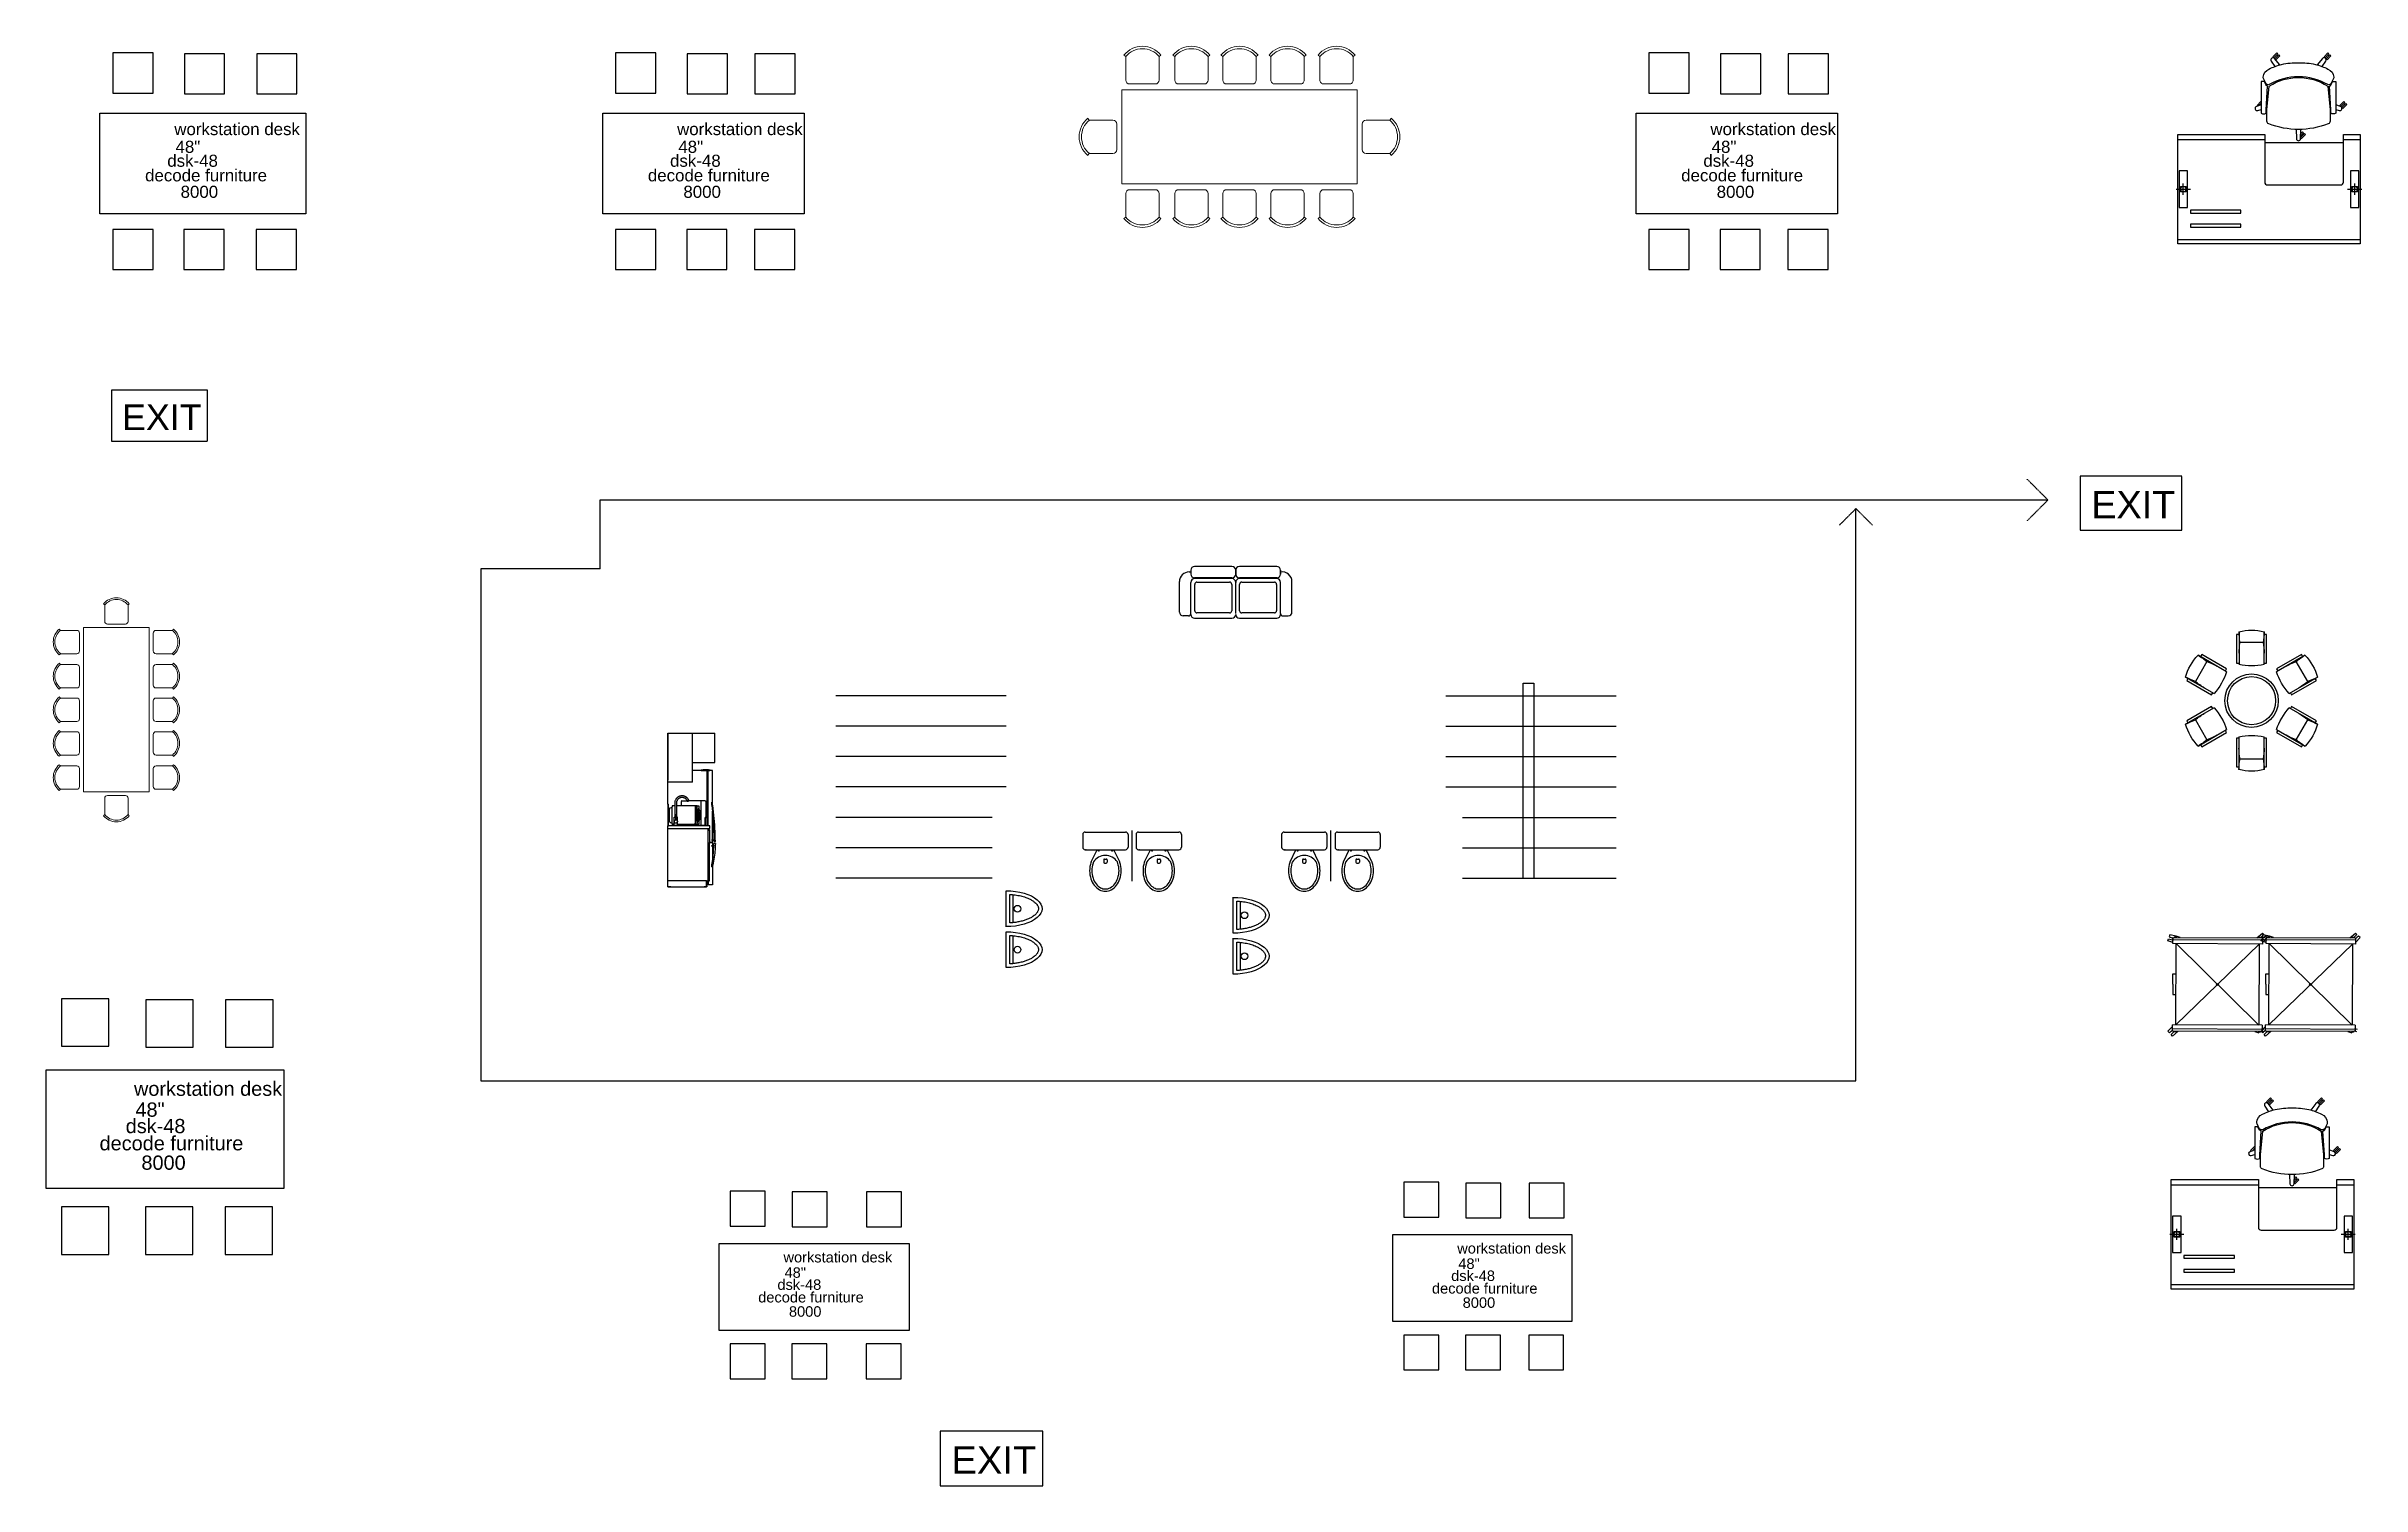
# Model space of a CAD drawing. Header units: millimetres. Extents: x 41298 to 79355, y 54906 to 78555.
import ezdxf

# ---------------------------------------------------------------- set-up
doc = ezdxf.new("R2010")
doc.units = ezdxf.units.MM
doc.linetypes.add('ACAD_ISO02W100', pattern=[15, 12, -3])
doc.layers.add('Edges', color=7, linetype='Continuous')
doc.layers.add('exit path', color=3, linetype='ACAD_ISO02W100')
doc.styles.get("Standard").update_dxf_attribs({"font": 'arial.ttf'})

msp = doc.modelspace()

# ---------------------------------------------------------------- texts
at = {"layer": 'exit path', "attachment_point": 1}
for insert, char_height in [((42543, 73374), 421.2), ((74910, 71989), 445), ((56174, 56303), 450)]:
    msp.add_mtext('\\PEXIT', dxfattribs=dict(at, insert=insert, char_height=char_height))

# ---------------------------------------------------------------- blocks, each defined once
blk = doc.blocks.new('sh')
at = {"color": 0, "lineweight": -2, "ltscale": 100}
for p, q in [((-429, 240), (-432, 230)), ((-432, 230), (-422, 227)), ((-398, 233), (-429, 240)), ((-422, 227), (-414, 225)), ((-414, 227), (16, 225)), ((-414, 197), (-414, 227)), ((-379, 227), (-398, 233)), ((-11, 225), (16, 248)), ((15, 233), (8, 226)), ((23, 241), (15, 233)), ((23, 226), (15, 219)), ((16, 248), (23, 241)), ((16, 203), (38, 226)), ((16, 225), (16, 195)), ((30, 233), (23, 226)), ((38, 226), (30, 233)), ((-438, 210), (-435, 220)), ((-414, 202), (-438, 210)), ((-435, 220), (-425, 217)), ((-425, 217), (-415, 215)), ((-414, 217), (16, 215)), ((16, 195), (-414, 197)), ((-401, -193), (-399, 197)), ((1, 195), (-401, -193)), ((-399, 197), (-1, -195)), ((1, 195), (-1, -195)), ((16, 202), (16, 203)), ((-415, 52), (-400, 52)), ((-415, 2), (-415, 52)), ((-415, 2), (-415, 2)), ((-415, 2), (-415, 2)), ((-415, 2), (-415, -48)), ((-415, -48), (-400, -48)), ((-416, -201), (-438, -224)), ((-423, -224), (-415, -217)), ((14, -195), (-416, -193)), ((-416, -223), (-416, -193)), ((14, -215), (-416, -213)), ((14, -195), (14, -225)), ((25, -216), (15, -213)), ((-438, -224), (-430, -232)), ((-430, -232), (-423, -224)), ((-423, -239), (-415, -232)), ((-416, -247), (-423, -239)), ((-389, -223), (-416, -247)), ((14, -225), (-416, -223)), ((-415, -232), (-408, -225)), ((-21, -225), (-2, -232)), ((22, -226), (14, -224))]:
    blk.add_line(p, q, dxfattribs=at)
blk.add_circle((-200, 1), 5, dxfattribs=at)
at = {"color": 0, "linetype": 'Continuous', "lineweight": -2, "ltscale": 0.7}
blk.add_circle((-200, 1), 5, dxfattribs=at)
at = {"color": 0, "lineweight": -2, "ltscale": 100}
for centre, start, end in [((-403, 217), 55.7375, 123.8046), ((4, 215), 55.7375, 123.8046), ((-403, 217), 154.715, 204.8272), ((3, -215), 334.715, 24.8272), ((-404, -213), 235.7375, 303.8046), ((3, -215), 235.7375, 303.8046)]:
    blk.add_arc(centre, 12.1, start, end, dxfattribs=at)
blk = doc.blocks.new('A$C29FA7F35')
at = {"lineweight": 9}
for p, q in [((514, 1976), (535, 1959)), ((535, 1959), (535, 1689)), ((918, 1959), (938, 1976)), ((918, 1959), (918, 1689)), ((1076, 1976), (1097, 1959)), ((1097, 1959), (1097, 1689)), ((1480, 1959), (1501, 1976)), ((1480, 1959), (1480, 1689)), ((1628, 1976), (1648, 1959)), ((1648, 1959), (1648, 1689)), ((2032, 1959), (2052, 1976)), ((2032, 1959), (2032, 1689)), ((2200, 1959), (2179, 1976)), ((2200, 1959), (2200, 1689)), ((2604, 1976), (2583, 1959)), ((2583, 1959), (2583, 1689)), ((2762, 1959), (2742, 1976)), ((2762, 1959), (2762, 1689)), ((3166, 1976), (3145, 1959)), ((3145, 1959), (3145, 1689)), ((580, 1644), (873, 1644)), ((1142, 1644), (1435, 1644)), ((1693, 1644), (1987, 1644)), ((2538, 1644), (2245, 1644)), ((3100, 1644), (2807, 1644)), ((117, 1230), (100, 1250)), ((117, 1230), (387, 1230)), ((432, 891), (432, 1185)), ((3248, 891), (3248, 1185)), ((3563, 1230), (3293, 1230)), ((3563, 1230), (3580, 1250)), ((100, 826), (117, 846)), ((117, 846), (387, 846)), ((3563, 846), (3293, 846)), ((3580, 826), (3563, 846)), ((535, 117), (535, 387)), ((580, 432), (873, 432)), ((918, 117), (918, 387)), ((1097, 117), (1097, 387)), ((1142, 432), (1435, 432)), ((1480, 117), (1480, 387)), ((1648, 117), (1648, 387)), ((1693, 432), (1987, 432)), ((2032, 117), (2032, 387)), ((2200, 117), (2200, 387)), ((2538, 432), (2245, 432)), ((2583, 117), (2583, 387)), ((2762, 117), (2762, 387)), ((3100, 432), (2807, 432)), ((3145, 117), (3145, 387)), ((514, 100), (535, 117)), ((918, 117), (938, 100)), ((1076, 100), (1097, 117)), ((1480, 117), (1501, 100)), ((1628, 100), (1648, 117)), ((2032, 117), (2052, 100)), ((2200, 117), (2179, 100)), ((2604, 100), (2583, 117)), ((2762, 117), (2742, 100)), ((3166, 100), (3145, 117))]:
    blk.add_line(p, q, dxfattribs=at)
at = {"lineweight": 13}
for p, q in [((490, 1578), (490, 498)), ((3190, 1578), (490, 1578)), ((3190, 498), (3190, 1578)), ((490, 498), (3190, 498))]:
    blk.add_line(p, q, dxfattribs=at)
at = {"lineweight": 9}
for centre, radius, start, end in [((726, 1800), 276, 39.6629, 140.3371), ((726, 1800), 249, 39.6629, 140.3371), ((1288, 1800), 276, 39.6629, 140.3371), ((1288, 1800), 249, 39.6629, 140.3371), ((1840, 1800), 276, 39.6629, 140.3371), ((1840, 1800), 249, 39.6629, 140.3371), ((580, 1689), 45, 180, 270), ((873, 1689), 45, 270, 0), ((1142, 1689), 45, 180, 270), ((1435, 1689), 45, 270, 0), ((1693, 1689), 45, 180, 270), ((1987, 1689), 45, 270, 0), ((276, 1038), 276, 129.6629, 230.3371), ((276, 1038), 249, 129.6629, 230.3371), ((387, 1185), 45, 0, 90), ((387, 891), 45, 270, 0), ((2245, 387), 45, 90, 180), ((2538, 387), 45, 0, 90), ((2807, 387), 45, 90, 180), ((3100, 387), 45, 0, 90), ((2392, 276), 276, 219.6629, 320.3371), ((2392, 276), 249, 219.6629, 320.3371), ((2954, 276), 276, 219.6629, 320.3371), ((2954, 276), 249, 219.6629, 320.3371)]:
    blk.add_arc(centre, radius, start, end, dxfattribs=at)
at = {"lineweight": 9, "extrusion": (0, 0, -1)}
for centre, major_axis, start_param, end_param in [((2392, 1800), (0, 276), -0.877277, 0.879821), ((2392, 1800), (0, 249), -0.877123, 0.879974), ((2954, 1800), (0, 276), -0.877277, 0.879821), ((2954, 1800), (0, 249), -0.877123, 0.879974), ((2245, 1689), (31.8, 31.8), 2.356194, 3.926991), ((2538, 1689), (-31.8, 31.8), 2.356194, 3.926991), ((2807, 1689), (31.8, 31.8), 2.356194, 3.926991), ((3100, 1689), (-31.8, 31.8), 2.356194, 3.926991), ((3293, 1185), (-31.8, 31.8), 5.497787, 7.068583), ((3404, 1038), (176, 176), -0.093151, 1.663947), ((3404, 1038), (-195, 195), 1.477646, 3.234743), ((3293, 891), (-31.8, 31.8), 3.926991, 5.497787), ((580, 387), (-31.8, 31.8), 5.497787, 7.068583), ((873, 387), (31.8, 31.8), -0.785398, 0.785398), ((1142, 387), (-31.8, 31.8), 5.497787, 7.068583), ((1435, 387), (31.8, 31.8), -0.785398, 0.785398), ((1693, 387), (-31.8, 31.8), 5.497787, 7.068583), ((1987, 387), (31.8, 31.8), -0.785398, 0.785398), ((726, 276), (0, 276), 2.264316, 4.021413), ((726, 276), (0, 249), 2.264469, 4.021567), ((1288, 276), (0, 276), 2.264316, 4.021413), ((1288, 276), (0, 249), 2.264469, 4.021567), ((1840, 276), (0, 276), 2.264316, 4.021413), ((1840, 276), (0, 249), 2.264469, 4.021567)]:
    blk.add_ellipse(centre, major_axis=major_axis, ratio=1, start_param=start_param, end_param=end_param, dxfattribs=at)
blk = doc.blocks.new('table 0342_dwgmodels.com')
at = {"color": 0, "ltscale": 30}
blk.add_blockref('A$C29FA7F35', (-1840, -1038), dxfattribs=at)
blk = doc.blocks.new('furn055')
at = {"color": 0}
for points in [[(-117428, -56840), (-117382, -56840)], [(-117384, -57377), (-117428, -57377), (-117428, -56840)], [(-117384, -57404), (-117384, -56788)], [(-117364, -56990), (-116932, -56990)], [(-116915, -56840), (-116868, -56840), (-116868, -57377), (-116913, -57377)], [(-116913, -56788), (-116913, -57404)]]:
    blk.add_lwpolyline(points, dxfattribs=at)
for centre, radius, start, end in [((-117148, -57727), 967, 75.9111, 104.0889), ((-116080, -56765), 1304, 181.0501, 189.9778), ((-116080, -57216), 1304, 170.0222, 178.9499), ((-118217, -56765), 1304, 350.0222, 358.9499), ((-118217, -57216), 1304, 1.0501, 9.9778), ((-117148, -56307), 1122, 257.8807, 282.1193)]:
    blk.add_arc(centre, radius, start, end, dxfattribs=at)
blk = doc.blocks.new('furn039')
at = {"color": 0}
blk.add_circle((0, 0), 500, dxfattribs=at)
at = {"color": 0, "ltscale": 0.7}
blk.add_circle((0, 0), 450, dxfattribs=at)
at = {"color": 0, "xscale": -1}
for p, rotation in [((-117148, 58078), 359.9999999999999), ((-108872, -72414), 59.99999999999987), ((-8277, 130493), 299.9999999999999), ((8277, -130493), 119.9999999999999), ((108872, 72414), 239.9999999999999), ((117148, -58078), 180)]:
    blk.add_blockref('furn055', p, dxfattribs=dict(at, rotation=rotation))
blk = doc.blocks.new('furn office 03_dwgmodels.com')
for p, q in [((0, -30), (1300, -30)), ((90, -390), (-10, -390)), ((40, -350), (40, -430)), ((1310, -390), (1210, -390)), ((1260, -350), (1260, -430)), ((0, -740), (120, -740)), ((120, -720), (680, -720)), ((405, -778), (412, -785)), ((680, -740), (1300, -740)), ((110, -993), (117, -1000)), ((705, -999), (707, -1000)), ((223, -1339), (230, -1346)), ((587, -1339), (594, -1346))]:
    blk.add_line(p, q)
for points in [[(0, -780), (0, 0), (1300, 0), (1300, -780), (680, -780), (680, -440, 0.414214), (660, -420), (140, -420, 0.414214), (120, -440), (120, -780)], [(232, -1124), (215, -955), (215, -873, -0.30894), (228, -855, -0.188301), (652, -855, -0.30894), (665, -873), (665, -955), (648, -1124, -0.291999)], [(175, -1155), (175, -975), (175, -930, -0.285714), (210, -930), (210, -955), (220, -1124, 0.220172), (207, -1134), (197, -1155)], [(705, -1155), (705, -975), (705, -930, 0.285714), (670, -930), (670, -955), (660, -1124, -0.220172), (673, -1134), (683, -1155)], [(191, -1177), (207, -1144, -0.398658), (232, -1134, 0.131636), (440, -1190, 0.131636), (648, -1134, -0.398658), (673, -1144), (689, -1177, -0.121111), (691, -1187, -0.297131), (650, -1245, -0.043299), (560, -1278, -0.055781), (440, -1290, -0.055781), (320, -1278, -0.043299), (230, -1245, -0.297131), (189, -1187, -0.121111)]]:
    blk.add_lwpolyline(points, format="xyb", close=True)
for points in [[(850, -120), (850, -140), (1210, -140), (1210, -120)], [(10, -260), (10, -520), (70, -520), (70, -260)], [(850, -220), (850, -240), (1210, -240), (1210, -220)], [(1230, -260), (1230, -520), (1290, -520), (1290, -260)], [(60, -370), (60, -410), (20, -410), (20, -370)], [(1280, -370), (1280, -410), (1240, -410), (1240, -370)], [(96, -993), (103, -1000), (131, -972), (124, -965)], [(117, -1014), (110, -1007), (138, -979), (145, -986)], [(209, -1339), (216, -1346), (244, -1318), (237, -1311)], [(573, -1339), (580, -1346), (608, -1318), (601, -1311)], [(230, -1360), (223, -1353), (251, -1325), (258, -1332)], [(594, -1360), (587, -1353), (615, -1325), (622, -1332)]]:
    blk.add_lwpolyline(points, close=True)
for points in [[(425, -756), (419, -750), (391, -778)], [(391, -778), (398, -785), (425, -758)], [(412, -799), (405, -792), (424, -773)], [(424, -787), (412, -799)], [(705, -1002), (722, -985)], [(731, -982), (735, -986), (707, -1014)], [(707, -1014), (705, -1013)]]:
    blk.add_lwpolyline(points)
for points in [[(457, -815), (455, -750, 1), (425, -750), (423, -815, -0.488714)], [(175, -957), (150, -950, 1), (141, -978), (175, -991, -0.488714)], [(705, -991), (739, -978, 1), (730, -950), (705, -957, -0.488714)], [(272, -1262), (246, -1302, 1), (270, -1320), (306, -1274, -0.488714)], [(574, -1274), (610, -1320, 1), (634, -1302), (608, -1262, -0.488714)]]:
    blk.add_lwpolyline(points, format="xyb")
for centre in [(40, -390), (1260, -390)]:
    blk.add_circle(centre, 20)
blk = doc.blocks.new('A$C243830B6')
for p, q in [((0.152, 0.64), (0.152, 0.59)), ((0.702, 0.69), (0.202, 0.69)), ((0.752, 0.64), (0.752, 0.59)), ((0.752, 0.59), (0.752, 0.64)), ((1.302, 0.69), (0.802, 0.69)), ((1.352, 0.64), (1.352, 0.59)), ((1.352, 0.59), (1.352, 0.64)), ((0, 0.081), (0, 0.488)), ((0.13, 0.618), (0.15, 0.618)), ((0.152, 0.061), (0.152, 0.478)), ((0.702, 0.54), (0.202, 0.54)), ((0.702, 0.528), (0.202, 0.528)), ((0.205, 0.1), (0.205, 0.452)), ((0.235, 0.482), (0.669, 0.482)), ((0.699, 0.452), (0.699, 0.1)), ((0.752, 0.061), (0.752, 0.478)), ((0.752, 0.061), (0.752, 0.478)), ((1.302, 0.54), (0.802, 0.54)), ((1.302, 0.528), (0.802, 0.528)), ((0.805, 0.1), (0.805, 0.452)), ((0.835, 0.482), (1.269, 0.482)), ((1.299, 0.452), (1.299, 0.1)), ((1.352, 0.061), (1.352, 0.478)), ((1.352, 0.061), (1.352, 0.478)), ((1.352, 0.061), (1.352, 0.478)), ((1.504, 0.081), (1.504, 0.488)), ((0.122, 0.031), (0.05, 0.031)), ((0.202, 0), (0.702, 0)), ((0.669, 0.07), (0.235, 0.07)), ((0.802, 0), (1.302, 0)), ((1.269, 0.07), (0.835, 0.07)), ((1.382, 0.031), (1.454, 0.031))]:
    blk.add_line(p, q)
for centre, radius, start, end in [((0.202, 0.64), 0.05, 90, 180), ((0.702, 0.64), 0.05, 0, 90), ((0.802, 0.64), 0.05, 90, 180), ((1.302, 0.64), 0.05, 0, 90), ((0.13, 0.488), 0.13, 90, 180), ((0.202, 0.59), 0.05, 180, 270), ((0.202, 0.478), 0.05, 90, 180), ((0.235, 0.452), 0.03, 90, 180), ((0.669, 0.452), 0.03, 0, 90), ((0.702, 0.59), 0.05, 270, 0), ((0.702, 0.478), 0.05, 0, 90), ((0.802, 0.59), 0.05, 180, 270), ((0.802, 0.478), 0.05, 90, 180), ((0.835, 0.452), 0.03, 90, 180), ((1.269, 0.452), 0.03, 0, 90), ((1.302, 0.59), 0.05, 270, 0), ((1.302, 0.478), 0.05, 0, 90), ((1.374, 0.488), 0.13, 0, 99.8614), ((0.05, 0.081), 0.05, 180, 270), ((0.122, 0.061), 0.03, 270, 0), ((0.202, 0.05), 0.05, 180, 270), ((0.235, 0.1), 0.03, 180, 270), ((0.669, 0.1), 0.03, 270, 0), ((0.702, 0.05), 0.05, 270, 0), ((0.802, 0.05), 0.05, 180, 270), ((0.835, 0.1), 0.03, 180, 270), ((1.269, 0.1), 0.03, 270, 0), ((1.302, 0.05), 0.05, 270, 0), ((1.382, 0.061), 0.03, 180, 270), ((1.454, 0.081), 0.05, 270, 0)]:
    blk.add_arc(centre, radius, start, end)
blk = doc.blocks.new('Office+Panty ls')
at = {"layer": 'Edges'}
for p, q in [((-0.341, 1.1), (-0.337, 1.1)), ((-0.341, 0.425), (-0.341, 1.1)), ((-0.337, 1.1), (-0.337, 0.425)), ((-0.337, 1.1), (0.013, 1.1)), ((0.013, 0.68), (0.013, 1.1)), ((0.013, 1.1), (0.335, 1.1)), ((0.335, 0.68), (0.335, 1.1)), ((0.013, 0.564), (0.013, 0.68)), ((0.013, 0.68), (0.335, 0.68)), ((-0.337, 0.425), (-0.341, 0.425)), ((-0.341, 0.4), (-0.341, 0.425)), ((-0.341, 0.4), (-0.337, 0.4)), ((-0.337, 0.4), (-0.337, 0.425)), ((-0.337, 0.085), (-0.337, 0.4)), ((0.013, 0.4), (-0.337, 0.4)), ((0.136, 0.564), (0.013, 0.564)), ((0.013, 0.4), (0.013, 0.564)), ((0.136, 0.573), (0.147, 0.575)), ((0.136, 0.573), (0.136, 0.564)), ((0.136, 0.564), (0.213, 0.564)), ((0.147, 0.575), (0.158, 0.576)), ((0.158, 0.576), (0.17, 0.577)), ((0.17, 0.577), (0.181, 0.578)), ((0.181, 0.578), (0.192, 0.578)), ((0.192, 0.578), (0.203, 0.578)), ((0.203, 0.578), (0.214, 0.578)), ((0.214, 0.565), (0.213, 0.564)), ((0.213, 0.564), (0.213, 0.564)), ((0.224, 0.564), (0.213, 0.564)), ((0.214, 0.578), (0.225, 0.578)), ((0.214, 0.566), (0.214, 0.565)), ((0.215, 0.566), (0.214, 0.566)), ((0.215, 0.567), (0.215, 0.566)), ((0.216, 0.567), (0.215, 0.567)), ((0.216, 0.568), (0.216, 0.567)), ((0.217, 0.568), (0.216, 0.568)), ((0.218, 0.568), (0.217, 0.568)), ((0.218, 0.568), (0.218, 0.568)), ((0.219, 0.568), (0.218, 0.568)), ((0.22, 0.568), (0.219, 0.568)), ((0.245, 0.568), (0.22, 0.568)), ((0.224, 0.554), (0.224, 0.564)), ((0.238, 0.554), (0.224, 0.554)), ((0.224, -0.225), (0.224, 0.554)), ((0.225, 0.578), (0.236, 0.577)), ((0.236, 0.577), (0.247, 0.576)), ((0.238, 0.554), (0.238, 0.564)), ((0.238, 0.564), (0.245, 0.564)), ((0.238, -0.225), (0.238, 0.554)), ((0.245, 0.568), (0.245, 0.564)), ((0.245, 0.568), (0.264, 0.568)), ((0.245, 0.564), (0.264, 0.564)), ((0.247, 0.576), (0.258, 0.575)), ((0.258, 0.575), (0.269, 0.573)), ((0.264, 0.568), (0.264, 0.564)), ((0.269, 0.568), (0.264, 0.568)), ((0.3, 0.564), (0.264, 0.564)), ((0.269, 0.568), (0.269, 0.573)), ((0.3, 0.083), (0.3, 0.564)), ((-0.337, 0.085), (-0.337, -0.225)), ((-0.337, 0.085), (-0.331, 0.085)), ((-0.331, -0.225), (-0.331, 0.085)), ((-0.316, 0.019), (-0.317, 0.018)), ((-0.317, 0.018), (-0.317, 0.017)), ((-0.317, 0.017), (-0.317, 0.016)), ((-0.317, 0.016), (-0.317, 0.015)), ((-0.317, 0.016), (-0.317, 0.016)), ((-0.317, 0.015), (-0.317, 0.014)), ((-0.317, 0.014), (-0.317, 0.014)), ((-0.317, -0.164), (-0.317, 0.014)), ((-0.315, 0.021), (-0.316, 0.02)), ((-0.316, 0.02), (-0.316, 0.019)), ((-0.316, 0.019), (-0.316, 0.019)), ((-0.314, 0.022), (-0.315, 0.022)), ((-0.315, 0.022), (-0.315, 0.021)), ((-0.315, 0.021), (-0.315, 0.021)), ((-0.313, 0.024), (-0.314, 0.023)), ((-0.314, 0.023), (-0.314, 0.022)), ((-0.312, 0.024), (-0.313, 0.024)), ((-0.311, 0.025), (-0.312, 0.025)), ((-0.312, 0.025), (-0.312, 0.024)), ((-0.31, 0.026), (-0.311, 0.025)), ((-0.311, 0.025), (-0.311, 0.025)), ((-0.309, 0.026), (-0.31, 0.026)), ((-0.308, 0.027), (-0.309, 0.026)), ((-0.309, 0.026), (-0.309, 0.026)), ((-0.307, 0.027), (-0.308, 0.027)), ((-0.287, 0.032), (-0.307, 0.027)), ((-0.287, 0.032), (-0.287, 0.033)), ((-0.287, 0.033), (-0.286, 0.033)), ((-0.286, 0.033), (-0.286, 0.033)), ((-0.286, 0.033), (-0.285, 0.033)), ((-0.285, 0.033), (-0.284, 0.034)), ((-0.284, 0.034), (-0.283, 0.035)), ((-0.284, 0.034), (-0.284, 0.034)), ((-0.283, 0.035), (-0.282, 0.035)), ((-0.282, 0.035), (-0.282, 0.036)), ((-0.282, 0.036), (-0.281, 0.036)), ((-0.281, 0.036), (-0.281, 0.037)), ((-0.281, 0.037), (-0.28, 0.037)), ((-0.28, 0.038), (-0.28, 0.039)), ((-0.28, 0.039), (-0.279, 0.039)), ((-0.28, 0.037), (-0.28, 0.038)), ((-0.279, 0.04), (-0.278, 0.041)), ((-0.279, 0.039), (-0.279, 0.04)), ((-0.278, 0.044), (-0.277, 0.045)), ((-0.278, 0.043), (-0.278, 0.044)), ((-0.278, 0.042), (-0.278, 0.043)), ((-0.278, 0.043), (-0.278, 0.043)), ((-0.278, 0.041), (-0.278, 0.042)), ((-0.278, 0.041), (-0.278, 0.041)), ((-0.236, 0.06), (-0.277, 0.06)), ((-0.277, 0.06), (-0.277, 0.045)), ((-0.277, 0.045), (-0.277, 0.045)), ((-0.277, 0.045), (-0.277, 0.045)), ((-0.277, 0.045), (-0.277, 0.045)), ((-0.277, -0.195), (-0.277, 0.045)), ((-0.236, 0.104), (-0.233, 0.13)), ((-0.236, 0.06), (-0.236, 0.104)), ((-0.236, 0.06), (-0.236, 0.06)), ((-0.236, -0.105), (-0.236, 0.06)), ((-0.212, 0.103), (-0.209, 0.124)), ((-0.212, 0.06), (-0.212, 0.103)), ((-0.212, 0.06), (-0.212, 0.06)), ((-0.212, -0.105), (-0.212, 0.06)), ((-0.145, 0.06), (-0.212, 0.06)), ((-0.144, 0.126), (-0.145, 0.125)), ((-0.145, 0.125), (-0.145, 0.124)), ((-0.145, 0.124), (-0.145, 0.123)), ((-0.145, 0.06), (-0.145, 0.123)), ((0.053, 0.06), (-0.145, 0.06)), ((-0.143, 0.128), (-0.144, 0.127)), ((-0.144, 0.127), (-0.144, 0.127)), ((-0.144, 0.127), (-0.144, 0.126)), ((-0.142, 0.129), (-0.143, 0.129)), ((-0.143, 0.129), (-0.143, 0.128)), ((-0.141, 0.129), (-0.142, 0.129)), ((-0.141, 0.129), (-0.14, 0.13)), ((-0.14, 0.13), (-0.14, 0.13)), ((-0.14, 0.13), (-0.139, 0.13)), ((-0.139, 0.13), (-0.064, 0.13)), ((-0.082, 0.16), (-0.07, 0.143)), ((-0.07, 0.143), (-0.066, 0.133)), ((-0.066, 0.133), (-0.065, 0.134)), ((-0.066, 0.133), (-0.064, 0.13)), ((-0.065, 0.134), (-0.064, 0.135)), ((-0.064, 0.135), (-0.063, 0.136)), ((-0.064, 0.13), (-0.061, 0.123)), ((-0.063, 0.136), (-0.06, 0.137)), ((-0.061, 0.123), (-0.06, 0.124)), ((-0.06, 0.123), (-0.061, 0.123)), ((-0.061, 0.123), (-0.061, 0.123)), ((-0.061, 0.123), (-0.061, 0.123)), ((-0.06, 0.137), (-0.058, 0.138)), ((-0.06, 0.124), (-0.058, 0.125)), ((-0.058, 0.123), (-0.06, 0.123)), ((-0.058, 0.138), (-0.055, 0.139)), ((-0.058, 0.125), (-0.056, 0.126)), ((-0.056, 0.124), (-0.058, 0.123)), ((-0.056, 0.126), (-0.053, 0.127)), ((-0.053, 0.125), (-0.056, 0.124)), ((-0.055, 0.139), (-0.052, 0.14)), ((-0.053, 0.127), (-0.05, 0.128)), ((-0.05, 0.126), (-0.053, 0.125)), ((-0.049, 0.141), (-0.052, 0.14)), ((-0.05, 0.128), (-0.048, 0.13)), ((-0.047, 0.127), (-0.05, 0.126)), ((-0.049, 0.155), (-0.043, 0.142)), ((-0.047, 0.142), (-0.049, 0.141)), ((-0.048, 0.13), (-0.045, 0.13)), ((-0.045, 0.142), (-0.047, 0.142)), ((-0.044, 0.128), (-0.047, 0.127)), ((-0.044, 0.143), (-0.045, 0.142)), ((-0.045, 0.13), (-0.043, 0.131)), ((-0.043, 0.142), (-0.044, 0.143)), ((-0.042, 0.13), (-0.044, 0.128)), ((-0.043, 0.142), (-0.039, 0.132)), ((-0.043, 0.131), (-0.041, 0.132)), ((-0.041, 0.13), (-0.042, 0.13)), ((-0.041, 0.132), (-0.04, 0.132)), ((-0.04, 0.13), (-0.041, 0.13)), ((0.197, 0.13), (-0.041, 0.13)), ((-0.04, 0.132), (-0.039, 0.132)), ((-0.039, 0.131), (-0.04, 0.13)), ((-0.039, 0.132), (-0.039, 0.131)), ((0.053, 0.06), (0.053, -0.205)), ((0.078, 0.06), (0.053, 0.06)), ((0.079, 0.06), (0.078, 0.06)), ((0.078, -0.05), (0.078, 0.06)), ((0.078, 0.06), (0.078, 0.06)), ((0.078, 0.016), (0.079, 0.038)), ((0.078, 0.016), (0.078, -0.006)), ((0.079, 0.038), (0.079, 0.06)), ((0.079, 0.06), (0.103, 0.06)), ((0.083, 0.017), (0.088, 0.018)), ((0.083, -0.157), (0.083, 0.017)), ((0.088, 0.018), (0.103, 0.02)), ((0.093, 0.006), (0.088, 0.018)), ((0.094, 0.005), (0.093, 0.006)), ((0.093, 0.006), (0.093, -0.015)), ((0.1, -0.014), (0.094, 0.005)), ((0.103, 0.06), (0.103, 0.027)), ((0.11, 0.012), (0.103, 0.027)), ((0.103, 0.027), (0.103, 0.02)), ((0.117, -0.009), (0.11, 0.012)), ((0.136, -0.22), (0.136, 0.123)), ((0.197, 0.13), (0.198, 0.13)), ((0.198, 0.13), (0.199, 0.13)), ((0.199, 0.13), (0.199, 0.129)), ((0.199, 0.129), (0.2, 0.129)), ((0.2, 0.129), (0.201, 0.129)), ((0.201, 0.129), (0.201, 0.128)), ((0.201, 0.128), (0.202, 0.127)), ((0.202, 0.127), (0.202, 0.127)), ((0.202, 0.127), (0.203, 0.126)), ((0.203, 0.126), (0.203, 0.125)), ((0.203, 0.125), (0.203, 0.124)), ((0.203, 0.124), (0.203, 0.123)), ((0.203, 0.123), (0.203, -0.091)), ((0.291, 0.104), (0.291, 0.111)), ((0.296, 0.111), (0.291, 0.111)), ((0.291, 0.094), (0.291, 0.104)), ((0.291, 0.085), (0.291, 0.094)), ((0.291, 0.077), (0.291, 0.085)), ((0.291, 0.072), (0.291, 0.077)), ((0.291, 0.07), (0.291, 0.072)), ((0.291, 0.07), (0.292, 0.065)), ((0.292, 0.065), (0.297, 0.018)), ((0.3, 0.083), (0.296, 0.111)), ((0.297, 0.018), (0.3, -0.017)), ((0.303, 0.065), (0.3, 0.083)), ((0.309, 0.019), (0.303, 0.065)), ((0.315, -0.028), (0.309, 0.019)), ((-0.337, -0.225), (-0.331, -0.225)), ((-0.337, -0.265), (-0.337, -0.225)), ((-0.337, -0.265), (0.238, -0.265)), ((-0.337, -1.015), (-0.337, -0.265)), ((-0.281, -0.225), (-0.331, -0.225)), ((-0.317, -0.164), (-0.317, -0.165)), ((-0.317, -0.164), (-0.317, -0.164)), ((-0.317, -0.165), (-0.317, -0.166)), ((-0.317, -0.166), (-0.317, -0.167)), ((-0.317, -0.166), (-0.317, -0.166)), ((-0.317, -0.167), (-0.317, -0.168)), ((-0.317, -0.168), (-0.316, -0.168)), ((-0.316, -0.168), (-0.316, -0.169)), ((-0.316, -0.169), (-0.316, -0.17)), ((-0.316, -0.17), (-0.315, -0.17)), ((-0.315, -0.17), (-0.315, -0.171)), ((-0.315, -0.171), (-0.315, -0.172)), ((-0.314, -0.172), (-0.315, -0.172)), ((-0.314, -0.173), (-0.314, -0.172)), ((-0.313, -0.173), (-0.314, -0.173)), ((-0.312, -0.174), (-0.313, -0.173)), ((-0.312, -0.174), (-0.312, -0.174)), ((-0.311, -0.175), (-0.312, -0.174)), ((-0.31, -0.176), (-0.311, -0.175)), ((-0.311, -0.175), (-0.311, -0.175)), ((-0.309, -0.176), (-0.31, -0.176)), ((-0.309, -0.176), (-0.309, -0.176)), ((-0.308, -0.176), (-0.309, -0.176)), ((-0.308, -0.176), (-0.307, -0.177)), ((-0.307, -0.177), (-0.287, -0.182)), ((-0.286, -0.183), (-0.287, -0.182)), ((-0.287, -0.182), (-0.287, -0.182)), ((-0.285, -0.183), (-0.286, -0.183)), ((-0.286, -0.183), (-0.286, -0.183)), ((-0.284, -0.184), (-0.285, -0.183)), ((-0.283, -0.184), (-0.284, -0.184)), ((-0.284, -0.184), (-0.284, -0.184)), ((-0.282, -0.185), (-0.283, -0.184)), ((-0.282, -0.185), (-0.282, -0.185)), ((-0.281, -0.186), (-0.282, -0.185)), ((-0.281, -0.187), (-0.281, -0.186)), ((-0.28, -0.187), (-0.281, -0.187)), ((-0.281, -0.225), (-0.281, -0.22)), ((-0.251, -0.22), (-0.281, -0.22)), ((0.219, -0.225), (-0.281, -0.225)), ((-0.28, -0.188), (-0.28, -0.187)), ((-0.279, -0.189), (-0.28, -0.188)), ((-0.28, -0.188), (-0.28, -0.188)), ((-0.279, -0.19), (-0.279, -0.189)), ((-0.278, -0.19), (-0.279, -0.19)), ((-0.278, -0.191), (-0.278, -0.19)), ((-0.278, -0.192), (-0.278, -0.191)), ((-0.278, -0.193), (-0.278, -0.192)), ((-0.278, -0.193), (-0.278, -0.193)), ((-0.278, -0.194), (-0.278, -0.193)), ((-0.277, -0.195), (-0.278, -0.194)), ((-0.277, -0.195), (-0.277, -0.195)), ((-0.277, -0.195), (-0.277, -0.195)), ((-0.277, -0.195), (-0.277, -0.195)), ((-0.277, -0.205), (-0.277, -0.195)), ((-0.263, -0.205), (-0.277, -0.205)), ((-0.264, -0.206), (-0.264, -0.205)), ((-0.264, -0.205), (-0.264, -0.205)), ((-0.264, -0.205), (-0.264, -0.205)), ((-0.264, -0.205), (-0.263, -0.205)), ((-0.264, -0.206), (-0.264, -0.206)), ((-0.264, -0.206), (-0.263, -0.206)), ((-0.264, -0.206), (-0.264, -0.206)), ((-0.264, -0.206), (-0.264, -0.206)), ((-0.263, -0.205), (-0.263, -0.205)), ((-0.263, -0.205), (-0.263, -0.205)), ((-0.263, -0.205), (-0.263, -0.205)), ((-0.263, -0.205), (-0.262, -0.205)), ((-0.263, -0.206), (-0.263, -0.206)), ((-0.263, -0.206), (-0.262, -0.207)), ((-0.263, -0.206), (-0.263, -0.206)), ((-0.263, -0.206), (-0.263, -0.206)), ((-0.263, -0.206), (-0.263, -0.206)), ((-0.262, -0.205), (-0.262, -0.205)), ((-0.261, -0.205), (-0.262, -0.205)), ((-0.262, -0.205), (-0.262, -0.205)), ((-0.262, -0.207), (-0.262, -0.207)), ((-0.262, -0.207), (-0.262, -0.207)), ((-0.261, -0.207), (-0.262, -0.207)), ((-0.261, -0.205), (-0.261, -0.205)), ((-0.261, -0.205), (-0.247, -0.205)), ((-0.261, -0.207), (-0.261, -0.207)), ((-0.261, -0.207), (-0.247, -0.212)), ((-0.251, -0.22), (-0.251, -0.215)), ((-0.251, -0.215), (-0.247, -0.215)), ((-0.197, -0.22), (-0.251, -0.22)), ((-0.247, -0.166), (-0.247, -0.105)), ((-0.247, -0.105), (-0.236, -0.105)), ((-0.247, -0.166), (-0.246, -0.16)), ((-0.247, -0.205), (-0.247, -0.166)), ((-0.247, -0.166), (-0.246, -0.172)), ((-0.247, -0.205), (-0.246, -0.205)), ((-0.247, -0.212), (-0.247, -0.205)), ((-0.247, -0.212), (-0.246, -0.212)), ((-0.247, -0.215), (-0.247, -0.212)), ((-0.247, -0.215), (-0.201, -0.215)), ((-0.246, -0.16), (-0.244, -0.154)), ((-0.246, -0.172), (-0.243, -0.177)), ((-0.244, -0.154), (-0.241, -0.149)), ((-0.243, -0.177), (-0.24, -0.182)), ((-0.241, -0.149), (-0.236, -0.146)), ((-0.24, -0.182), (-0.235, -0.185)), ((-0.227, -0.105), (-0.236, -0.105)), ((-0.236, -0.146), (-0.231, -0.143)), ((-0.229, -0.187), (-0.235, -0.185)), ((-0.231, -0.143), (-0.227, -0.142)), ((-0.229, -0.099), (-0.229, -0.071)), ((-0.219, -0.071), (-0.229, -0.071)), ((-0.227, -0.099), (-0.229, -0.099)), ((-0.223, -0.188), (-0.229, -0.187)), ((-0.227, -0.099), (-0.227, -0.105)), ((-0.227, -0.099), (-0.221, -0.099)), ((-0.226, -0.105), (-0.227, -0.105)), ((-0.227, -0.105), (-0.227, -0.105)), ((-0.227, -0.105), (-0.227, -0.142)), ((-0.227, -0.142), (-0.225, -0.142)), ((-0.225, -0.105), (-0.226, -0.105)), ((-0.225, -0.142), (-0.221, -0.142)), ((-0.223, -0.105), (-0.223, -0.105)), ((-0.217, -0.187), (-0.223, -0.188)), ((-0.221, -0.105), (-0.222, -0.105)), ((-0.221, -0.099), (-0.221, -0.105)), ((-0.221, -0.099), (-0.219, -0.099)), ((-0.221, -0.105), (-0.221, -0.105)), ((-0.221, -0.105), (-0.221, -0.142)), ((-0.221, -0.105), (-0.212, -0.105)), ((-0.219, -0.142), (-0.221, -0.142)), ((-0.219, -0.099), (-0.219, -0.071)), ((-0.213, -0.144), (-0.219, -0.142)), ((-0.212, -0.184), (-0.217, -0.187)), ((-0.209, -0.148), (-0.213, -0.144)), ((-0.201, -0.105), (-0.212, -0.105)), ((-0.207, -0.18), (-0.212, -0.184)), ((-0.209, -0.148), (-0.205, -0.153)), ((-0.207, -0.18), (-0.204, -0.175)), ((-0.205, -0.153), (-0.202, -0.158)), ((-0.202, -0.17), (-0.204, -0.175)), ((-0.202, -0.158), (-0.201, -0.164)), ((-0.201, -0.164), (-0.202, -0.17)), ((-0.202, -0.205), (-0.201, -0.205)), ((-0.201, -0.164), (-0.201, -0.105)), ((-0.201, -0.205), (-0.201, -0.164)), ((-0.201, -0.215), (-0.201, -0.205)), ((-0.201, -0.205), (-0.145, -0.205)), ((-0.201, -0.215), (-0.197, -0.215)), ((-0.197, -0.22), (-0.197, -0.215)), ((-0.197, -0.215), (-0.181, -0.215)), ((-0.179, -0.22), (-0.197, -0.22)), ((-0.181, -0.215), (-0.181, -0.215)), ((-0.181, -0.215), (-0.177, -0.215)), ((-0.181, -0.215), (-0.181, -0.215)), ((-0.181, -0.215), (-0.175, -0.215)), ((-0.177, -0.217), (-0.179, -0.22)), ((-0.177, -0.22), (-0.179, -0.22)), ((-0.177, -0.215), (-0.177, -0.215)), ((-0.177, -0.215), (-0.177, -0.215)), ((-0.177, -0.215), (-0.175, -0.215)), ((-0.177, -0.216), (-0.177, -0.216)), ((-0.177, -0.216), (-0.177, -0.217)), ((-0.177, -0.216), (-0.177, -0.216)), ((-0.177, -0.216), (-0.176, -0.216)), ((-0.177, -0.217), (-0.177, -0.216)), ((-0.177, -0.216), (-0.177, -0.216)), ((-0.177, -0.216), (-0.177, -0.216)), ((-0.177, -0.216), (-0.177, -0.216)), ((-0.177, -0.216), (-0.177, -0.216)), ((-0.176, -0.216), (-0.177, -0.216)), ((-0.177, -0.216), (-0.177, -0.216)), ((-0.177, -0.217), (-0.177, -0.217)), ((-0.177, -0.217), (-0.177, -0.217)), ((-0.177, -0.217), (-0.177, -0.217)), ((-0.177, -0.217), (-0.177, -0.217)), ((-0.177, -0.217), (-0.177, -0.217)), ((-0.177, -0.217), (-0.177, -0.22)), ((-0.177, -0.217), (-0.177, -0.217)), ((-0.145, -0.22), (-0.177, -0.22)), ((-0.175, -0.215), (-0.176, -0.215)), ((-0.176, -0.215), (-0.176, -0.216)), ((-0.176, -0.215), (-0.176, -0.215)), ((-0.176, -0.216), (-0.176, -0.215)), ((-0.176, -0.215), (-0.176, -0.215)), ((-0.176, -0.215), (-0.176, -0.215)), ((-0.176, -0.215), (-0.176, -0.215)), ((-0.176, -0.216), (-0.176, -0.216)), ((-0.176, -0.216), (-0.176, -0.216)), ((-0.176, -0.216), (-0.176, -0.216)), ((-0.176, -0.216), (-0.176, -0.216)), ((-0.176, -0.216), (-0.176, -0.216)), ((-0.176, -0.216), (-0.176, -0.216)), ((-0.176, -0.216), (-0.176, -0.216)), ((-0.174, -0.215), (-0.175, -0.215)), ((-0.175, -0.215), (-0.175, -0.215)), ((-0.175, -0.215), (-0.175, -0.215)), ((-0.175, -0.215), (-0.175, -0.215)), ((-0.175, -0.215), (-0.175, -0.215)), ((-0.175, -0.215), (-0.175, -0.215)), ((-0.175, -0.215), (-0.175, -0.215)), ((-0.175, -0.215), (-0.175, -0.215)), ((-0.175, -0.215), (-0.175, -0.215)), ((-0.175, -0.215), (-0.175, -0.215)), ((-0.175, -0.215), (-0.175, -0.215)), ((-0.175, -0.215), (-0.175, -0.215)), ((-0.175, -0.215), (-0.175, -0.215)), ((-0.175, -0.215), (-0.175, -0.215)), ((-0.175, -0.215), (-0.175, -0.215)), ((-0.174, -0.215), (-0.145, -0.215)), ((-0.145, -0.206), (-0.145, -0.205)), ((-0.145, -0.205), (0.036, -0.205)), ((-0.145, -0.207), (-0.145, -0.206)), ((-0.145, -0.214), (-0.145, -0.213)), ((-0.145, -0.213), (-0.145, -0.213)), ((-0.145, -0.215), (-0.145, -0.214)), ((-0.145, -0.22), (-0.145, -0.215)), ((-0.145, -0.215), (-0.051, -0.215)), ((-0.047, -0.22), (-0.145, -0.22)), ((-0.051, -0.215), (-0.05, -0.215)), ((-0.05, -0.215), (-0.05, -0.215)), ((-0.05, -0.215), (-0.049, -0.215)), ((-0.05, -0.215), (-0.05, -0.215)), ((-0.05, -0.215), (-0.05, -0.215)), ((-0.05, -0.215), (-0.05, -0.215)), ((-0.05, -0.215), (-0.05, -0.215)), ((-0.05, -0.215), (-0.05, -0.215)), ((-0.048, -0.215), (-0.05, -0.215)), ((-0.05, -0.215), (-0.05, -0.215)), ((-0.05, -0.215), (-0.007, -0.215)), ((-0.049, -0.215), (-0.049, -0.215)), ((-0.049, -0.215), (-0.049, -0.215)), ((-0.049, -0.215), (-0.049, -0.215)), ((-0.049, -0.215), (-0.049, -0.216)), ((-0.049, -0.216), (-0.049, -0.216)), ((-0.049, -0.216), (-0.049, -0.216)), ((-0.049, -0.216), (-0.049, -0.216)), ((-0.049, -0.216), (-0.048, -0.216)), ((-0.049, -0.216), (-0.049, -0.216)), ((-0.047, -0.215), (-0.048, -0.215)), ((-0.048, -0.216), (-0.048, -0.216)), ((-0.048, -0.216), (-0.048, -0.216)), ((-0.048, -0.216), (-0.048, -0.216)), ((-0.048, -0.216), (-0.048, -0.217)), ((-0.048, -0.217), (-0.047, -0.22)), ((-0.048, -0.217), (-0.048, -0.217)), ((-0.048, -0.217), (-0.048, -0.217)), ((-0.048, -0.217), (-0.048, -0.217)), ((-0.044, -0.215), (-0.047, -0.215)), ((-0.009, -0.22), (-0.047, -0.22)), ((-0.044, -0.215), (-0.044, -0.215)), ((-0.039, -0.215), (-0.044, -0.215)), ((-0.039, -0.215), (-0.039, -0.215)), ((-0.039, -0.215), (-0.034, -0.215)), ((-0.034, -0.215), (-0.034, -0.215)), ((-0.017, -0.215), (-0.034, -0.215)), ((-0.017, -0.215), (-0.017, -0.215)), ((-0.017, -0.215), (-0.009, -0.215)), ((-0.009, -0.215), (-0.009, -0.215)), ((-0.007, -0.215), (-0.009, -0.215)), ((-0.009, -0.216), (-0.009, -0.216)), ((-0.008, -0.216), (-0.009, -0.216)), ((-0.009, -0.216), (-0.009, -0.217)), ((-0.009, -0.216), (-0.009, -0.216)), ((-0.009, -0.217), (-0.009, -0.22)), ((-0.009, -0.217), (-0.009, -0.217)), ((-0.009, -0.217), (-0.009, -0.217)), ((-0.009, -0.217), (-0.009, -0.217)), ((0.136, -0.22), (-0.009, -0.22)), ((-0.007, -0.215), (-0.008, -0.215)), ((-0.008, -0.215), (-0.008, -0.215)), ((-0.008, -0.215), (-0.008, -0.215)), ((-0.008, -0.215), (-0.008, -0.216)), ((-0.008, -0.216), (-0.008, -0.216)), ((-0.008, -0.216), (-0.008, -0.216)), ((-0.008, -0.216), (-0.008, -0.216)), ((-0.008, -0.216), (-0.008, -0.216)), ((-0.008, -0.216), (-0.008, -0.216)), ((-0.007, -0.215), (-0.007, -0.215)), ((-0.007, -0.215), (-0.007, -0.215)), ((-0.006, -0.215), (-0.007, -0.215)), ((-0.007, -0.215), (-0.007, -0.215)), ((-0.007, -0.215), (-0.007, -0.215)), ((-0.007, -0.215), (-0.007, -0.215)), ((-0.007, -0.215), (-0.007, -0.215)), ((-0.007, -0.215), (-0.007, -0.215)), ((-0.007, -0.215), (-0.007, -0.215)), ((-0.007, -0.215), (-0.007, -0.215)), ((-0.006, -0.215), (0.005, -0.215)), ((0.005, -0.215), (0.006, -0.215)), ((0.005, -0.215), (0.005, -0.215)), ((0.006, -0.215), (0.006, -0.215)), ((0.006, -0.215), (0.007, -0.215)), ((0.007, -0.215), (0.008, -0.215)), ((0.007, -0.215), (0.007, -0.215)), ((0.008, -0.215), (0.009, -0.215)), ((0.009, -0.215), (0.009, -0.215)), ((0.009, -0.215), (0.01, -0.215)), ((0.01, -0.215), (0.011, -0.214)), ((0.01, -0.215), (0.01, -0.215)), ((0.012, -0.214), (0.011, -0.214)), ((0.011, -0.214), (0.011, -0.214)), ((0.013, -0.214), (0.012, -0.214)), ((0.014, -0.214), (0.013, -0.214)), ((0.013, -0.214), (0.013, -0.214)), ((0.014, -0.214), (0.014, -0.214)), ((0.015, -0.214), (0.014, -0.214)), ((0.015, -0.214), (0.016, -0.213)), ((0.015, -0.214), (0.015, -0.214)), ((0.016, -0.213), (0.016, -0.213)), ((0.016, -0.213), (0.017, -0.213)), ((0.017, -0.213), (0.017, -0.213)), ((0.017, -0.213), (0.018, -0.213)), ((0.018, -0.213), (0.036, -0.207)), ((0.018, -0.213), (0.018, -0.213)), ((0.036, -0.205), (0.036, -0.205)), ((0.036, -0.205), (0.037, -0.205)), ((0.037, -0.207), (0.036, -0.207)), ((0.038, -0.205), (0.037, -0.205)), ((0.037, -0.205), (0.037, -0.205)), ((0.037, -0.207), (0.038, -0.206)), ((0.037, -0.207), (0.037, -0.207)), ((0.037, -0.207), (0.037, -0.207)), ((0.037, -0.207), (0.037, -0.207)), ((0.038, -0.205), (0.038, -0.205)), ((0.038, -0.205), (0.038, -0.205)), ((0.038, -0.205), (0.039, -0.205)), ((0.038, -0.205), (0.038, -0.205)), ((0.038, -0.205), (0.038, -0.205)), ((0.053, -0.205), (0.038, -0.205)), ((0.038, -0.206), (0.039, -0.206)), ((0.038, -0.206), (0.038, -0.206)), ((0.038, -0.206), (0.038, -0.206)), ((0.038, -0.206), (0.038, -0.206)), ((0.039, -0.205), (0.039, -0.205)), ((0.039, -0.205), (0.039, -0.205)), ((0.039, -0.205), (0.039, -0.206)), ((0.039, -0.206), (0.039, -0.206)), ((0.039, -0.206), (0.039, -0.206)), ((0.039, -0.206), (0.039, -0.206)), ((0.039, -0.206), (0.039, -0.206)), ((0.053, -0.205), (0.078, -0.205)), ((0.078, -0.006), (0.078, -0.028)), ((0.078, -0.05), (0.078, -0.028)), ((0.078, -0.05), (0.078, -0.05)), ((0.078, -0.05), (0.078, -0.072)), ((0.078, -0.072), (0.078, -0.05)), ((0.078, -0.095), (0.078, -0.072)), ((0.078, -0.072), (0.078, -0.095)), ((0.078, -0.095), (0.078, -0.095)), ((0.078, -0.117), (0.078, -0.095)), ((0.078, -0.095), (0.078, -0.205)), ((0.078, -0.139), (0.078, -0.117)), ((0.078, -0.161), (0.078, -0.139)), ((0.078, -0.161), (0.079, -0.183)), ((0.079, -0.205), (0.078, -0.205)), ((0.079, -0.205), (0.079, -0.183)), ((0.103, -0.205), (0.079, -0.205)), ((0.083, -0.157), (0.089, -0.158)), ((0.089, -0.158), (0.093, -0.149)), ((0.103, -0.16), (0.089, -0.158)), ((0.093, -0.015), (0.097, -0.015)), ((0.093, -0.015), (0.093, -0.042)), ((0.093, -0.042), (0.097, -0.042)), ((0.093, -0.042), (0.093, -0.072)), ((0.093, -0.072), (0.097, -0.072)), ((0.093, -0.072), (0.093, -0.105)), ((0.093, -0.105), (0.097, -0.105)), ((0.093, -0.105), (0.093, -0.149)), ((0.093, -0.149), (0.094, -0.148)), ((0.094, -0.148), (0.1, -0.129)), ((0.098, -0.016), (0.097, -0.015)), ((0.097, -0.042), (0.098, -0.041)), ((0.097, -0.072), (0.098, -0.073)), ((0.098, -0.104), (0.097, -0.105)), ((0.098, -0.041), (0.098, -0.016)), ((0.098, -0.104), (0.098, -0.073)), ((0.105, -0.033), (0.1, -0.014)), ((0.1, -0.129), (0.105, -0.11)), ((0.103, -0.17), (0.11, -0.154)), ((0.103, -0.16), (0.103, -0.17)), ((0.103, -0.17), (0.103, -0.205)), ((0.108, -0.052), (0.105, -0.033)), ((0.105, -0.11), (0.108, -0.091)), ((0.109, -0.071), (0.108, -0.052)), ((0.108, -0.091), (0.109, -0.071)), ((0.11, -0.154), (0.117, -0.134)), ((0.122, -0.029), (0.117, -0.009)), ((0.117, -0.134), (0.122, -0.114)), ((0.125, -0.05), (0.122, -0.029)), ((0.122, -0.114), (0.125, -0.093)), ((0.126, -0.071), (0.125, -0.05)), ((0.125, -0.093), (0.126, -0.071)), ((0.189, -0.22), (0.136, -0.22)), ((0.19, -0.127), (0.189, -0.133)), ((0.189, -0.133), (0.189, -0.138)), ((0.189, -0.138), (0.189, -0.144)), ((0.189, -0.144), (0.189, -0.22)), ((0.193, -0.22), (0.189, -0.22)), ((0.191, -0.122), (0.19, -0.127)), ((0.192, -0.117), (0.191, -0.122)), ((0.194, -0.113), (0.192, -0.117)), ((0.194, -0.132), (0.193, -0.136)), ((0.193, -0.136), (0.193, -0.14)), ((0.193, -0.14), (0.193, -0.144)), ((0.193, -0.144), (0.193, -0.22)), ((0.193, -0.22), (0.219, -0.22)), ((0.195, -0.109), (0.194, -0.113)), ((0.195, -0.125), (0.194, -0.128)), ((0.194, -0.128), (0.194, -0.132)), ((0.196, -0.106), (0.195, -0.109)), ((0.195, -0.109), (0.195, -0.109)), ((0.195, -0.109), (0.195, -0.109)), ((0.195, -0.124), (0.196, -0.121)), ((0.195, -0.125), (0.195, -0.124)), ((0.198, -0.103), (0.196, -0.106)), ((0.196, -0.121), (0.197, -0.118)), ((0.197, -0.118), (0.198, -0.115)), ((0.199, -0.101), (0.198, -0.103)), ((0.198, -0.115), (0.199, -0.113)), ((0.201, -0.1), (0.199, -0.101)), ((0.199, -0.113), (0.2, -0.112)), ((0.2, -0.112), (0.201, -0.111)), ((0.203, -0.1), (0.201, -0.1)), ((0.201, -0.111), (0.203, -0.111)), ((0.203, -0.091), (0.203, -0.092)), ((0.203, -0.092), (0.203, -0.093)), ((0.203, -0.093), (0.204, -0.094)), ((0.203, -0.1), (0.211, -0.1)), ((0.213, -0.111), (0.203, -0.111)), ((0.204, -0.094), (0.204, -0.095)), ((0.204, -0.095), (0.205, -0.096)), ((0.205, -0.096), (0.205, -0.097)), ((0.205, -0.097), (0.206, -0.098)), ((0.206, -0.098), (0.207, -0.099)), ((0.207, -0.099), (0.208, -0.099)), ((0.21, -0.1), (0.207, -0.1)), ((0.208, -0.099), (0.209, -0.1)), ((0.209, -0.1), (0.21, -0.1)), ((0.21, -0.1), (0.211, -0.1)), ((0.211, -0.1), (0.21, -0.1)), ((0.213, -0.1), (0.211, -0.1)), ((0.213, -0.111), (0.213, -0.1)), ((0.219, -0.225), (0.219, -0.22)), ((0.224, -0.225), (0.219, -0.225)), ((0.238, -0.225), (0.224, -0.225)), ((0.263, -0.225), (0.238, -0.225)), ((0.238, -0.305), (0.238, -0.265)), ((0.238, -0.265), (0.238, -0.265)), ((0.238, -0.265), (0.263, -0.265)), ((0.238, -0.305), (0.238, -0.265)), ((0.238, -0.305), (0.25, -0.285)), ((0.238, -0.305), (0.238, -0.305)), ((0.238, -1.015), (0.238, -0.305)), ((0.256, -0.285), (0.25, -0.285)), ((0.256, -0.285), (0.256, -0.465)), ((0.263, -0.265), (0.263, -0.225)), ((0.3, -0.425), (0.3, -0.017)), ((0.3, -0.017), (0.301, -0.028)), ((0.301, -0.028), (0.305, -0.075)), ((0.305, -0.075), (0.308, -0.121)), ((0.308, -0.121), (0.311, -0.168)), ((0.311, -0.168), (0.311, -0.17)), ((0.311, -0.17), (0.314, -0.215)), ((0.314, -0.215), (0.316, -0.262)), ((0.32, -0.074), (0.315, -0.028)), ((0.316, -0.262), (0.317, -0.309)), ((0.317, -0.309), (0.318, -0.356)), ((0.324, -0.121), (0.32, -0.074)), ((0.328, -0.167), (0.324, -0.121)), ((0.329, -0.17), (0.328, -0.167)), ((0.332, -0.214), (0.329, -0.17)), ((0.335, -0.261), (0.332, -0.214)), ((0.337, -0.309), (0.335, -0.261)), ((0.339, -0.356), (0.337, -0.309)), ((0.256, -0.472), (0.256, -0.465)), ((0.3, -0.465), (0.256, -0.465)), ((0.256, -1.015), (0.256, -0.472)), ((0.3, -0.472), (0.256, -0.472)), ((0.287, -0.425), (0.288, -0.425)), ((0.287, -0.434), (0.288, -0.434)), ((0.289, -0.425), (0.291, -0.425)), ((0.289, -0.434), (0.291, -0.434)), ((0.289, -0.508), (0.291, -0.508)), ((0.289, -0.508), (0.289, -0.517)), ((0.289, -0.517), (0.291, -0.517)), ((0.291, -0.426), (0.291, -0.425)), ((0.291, -0.425), (0.291, -0.425)), ((0.291, -0.425), (0.291, -0.425)), ((0.291, -0.425), (0.3, -0.425)), ((0.291, -0.427), (0.291, -0.426)), ((0.291, -0.428), (0.291, -0.427)), ((0.291, -0.429), (0.291, -0.428)), ((0.291, -0.431), (0.291, -0.429)), ((0.291, -0.432), (0.291, -0.431)), ((0.291, -0.433), (0.291, -0.432)), ((0.291, -0.434), (0.291, -0.433)), ((0.291, -0.434), (0.291, -0.434)), ((0.292, -0.434), (0.291, -0.434)), ((0.291, -0.434), (0.291, -0.434)), ((0.291, -0.434), (0.3, -0.434)), ((0.291, -0.508), (0.291, -0.508)), ((0.291, -0.508), (0.291, -0.508)), ((0.291, -0.509), (0.291, -0.508)), ((0.291, -0.508), (0.292, -0.508)), ((0.291, -0.508), (0.3, -0.508)), ((0.291, -0.51), (0.291, -0.509)), ((0.291, -0.511), (0.291, -0.51)), ((0.291, -0.513), (0.291, -0.511)), ((0.291, -0.514), (0.291, -0.513)), ((0.291, -0.515), (0.291, -0.514)), ((0.291, -0.516), (0.291, -0.515)), ((0.291, -0.517), (0.291, -0.516)), ((0.291, -0.517), (0.291, -0.517)), ((0.291, -0.517), (0.291, -0.517)), ((0.292, -0.517), (0.291, -0.517)), ((0.291, -0.517), (0.3, -0.517)), ((0.292, -0.425), (0.292, -0.425)), ((0.292, -0.508), (0.292, -0.509)), ((0.292, -0.517), (0.292, -0.517)), ((0.294, -0.465), (0.294, -0.472)), ((0.3, -0.425), (0.3, -0.425)), ((0.3, -0.425), (0.318, -0.425)), ((0.3, -0.434), (0.318, -0.434)), ((0.3, -0.465), (0.3, -0.434)), ((0.3, -0.434), (0.3, -0.434)), ((0.3, -0.472), (0.3, -0.508)), ((0.3, -0.508), (0.3, -0.509)), ((0.3, -0.508), (0.318, -0.508)), ((0.3, -0.508), (0.3, -0.508)), ((0.3, -0.517), (0.318, -0.517)), ((0.3, -0.517), (0.3, -0.517)), ((0.3, -0.517), (0.3, -0.738)), ((0.308, -0.676), (0.311, -0.648)), ((0.311, -0.647), (0.314, -0.62)), ((0.311, -0.648), (0.311, -0.647)), ((0.314, -0.62), (0.316, -0.592)), ((0.316, -0.592), (0.317, -0.564)), ((0.317, -0.564), (0.318, -0.536)), ((0.318, -0.356), (0.318, -0.403)), ((0.318, -0.403), (0.318, -0.425)), ((0.318, -0.425), (0.318, -0.425)), ((0.318, -0.425), (0.318, -0.425)), ((0.318, -0.425), (0.318, -0.425)), ((0.319, -0.425), (0.318, -0.425)), ((0.318, -0.425), (0.318, -0.425)), ((0.318, -0.434), (0.318, -0.434)), ((0.318, -0.434), (0.318, -0.434)), ((0.318, -0.434), (0.318, -0.45)), ((0.318, -0.434), (0.319, -0.434)), ((0.318, -0.434), (0.318, -0.434)), ((0.318, -0.434), (0.318, -0.434)), ((0.318, -0.45), (0.341, -0.45)), ((0.318, -0.507), (0.318, -0.479)), ((0.341, -0.479), (0.318, -0.479)), ((0.318, -0.508), (0.318, -0.507)), ((0.319, -0.508), (0.318, -0.508)), ((0.318, -0.508), (0.318, -0.508)), ((0.318, -0.508), (0.318, -0.508)), ((0.318, -0.508), (0.318, -0.508)), ((0.318, -0.509), (0.318, -0.508)), ((0.318, -0.508), (0.318, -0.508)), ((0.318, -0.508), (0.318, -0.508)), ((0.318, -0.508), (0.318, -0.508)), ((0.318, -0.536), (0.318, -0.517)), ((0.318, -0.517), (0.318, -0.517)), ((0.319, -0.425), (0.32, -0.426)), ((0.319, -0.434), (0.32, -0.433)), ((0.32, -0.509), (0.319, -0.508)), ((0.32, -0.426), (0.321, -0.427)), ((0.32, -0.426), (0.32, -0.426)), ((0.32, -0.433), (0.321, -0.432)), ((0.32, -0.433), (0.32, -0.433)), ((0.321, -0.51), (0.32, -0.509)), ((0.32, -0.509), (0.32, -0.509)), ((0.322, -0.427), (0.321, -0.427)), ((0.321, -0.432), (0.322, -0.432)), ((0.322, -0.51), (0.321, -0.51)), ((0.321, -0.516), (0.321, -0.515)), ((0.321, -0.515), (0.322, -0.515)), ((0.321, -0.515), (0.321, -0.515)), ((0.323, -0.428), (0.322, -0.427)), ((0.322, -0.432), (0.323, -0.431)), ((0.323, -0.511), (0.322, -0.51)), ((0.322, -0.515), (0.323, -0.514)), ((0.323, -0.429), (0.323, -0.428)), ((0.323, -0.431), (0.323, -0.429)), ((0.324, -0.513), (0.323, -0.511)), ((0.323, -0.514), (0.324, -0.513)), ((0.328, -0.648), (0.324, -0.676)), ((0.329, -0.647), (0.328, -0.648)), ((0.332, -0.62), (0.329, -0.647)), ((0.335, -0.592), (0.332, -0.62)), ((0.337, -0.564), (0.335, -0.592)), ((0.339, -0.536), (0.337, -0.564)), ((0.34, -0.403), (0.339, -0.356)), ((0.34, -0.508), (0.339, -0.536)), ((0.341, -0.45), (0.34, -0.403)), ((0.341, -0.479), (0.34, -0.508)), ((0.291, -0.79), (0.292, -0.787)), ((0.291, -0.791), (0.291, -0.79)), ((0.291, -0.794), (0.291, -0.791)), ((0.291, -0.799), (0.291, -0.794)), ((0.291, -0.804), (0.291, -0.799)), ((0.291, -0.81), (0.291, -0.804)), ((0.291, -0.814), (0.291, -0.81)), ((0.291, -0.814), (0.296, -0.814)), ((0.292, -0.787), (0.297, -0.759)), ((0.3, -0.798), (0.296, -0.814)), ((0.297, -0.759), (0.3, -0.738)), ((0.3, -0.738), (0.301, -0.731)), ((0.303, -0.787), (0.3, -0.798)), ((0.3, -0.798), (0.3, -1.071)), ((0.301, -0.731), (0.305, -0.703)), ((0.309, -0.759), (0.303, -0.787)), ((0.305, -0.703), (0.308, -0.676)), ((0.315, -0.732), (0.309, -0.759)), ((0.32, -0.704), (0.315, -0.732)), ((0.324, -0.676), (0.32, -0.704)), ((0.213, -1.015), (-0.337, -1.015)), ((-0.337, -1.1), (-0.337, -1.015)), ((-0.337, -1.1), (-0.332, -1.1)), ((-0.332, -1.1), (-0.332, -1.1)), ((-0.332, -1.1), (-0.294, -1.1)), ((-0.294, -1.1), (-0.332, -1.1)), ((-0.294, -1.1), (-0.294, -1.1)), ((-0.294, -1.1), (0.181, -1.1)), ((0.181, -1.1), (0.181, -1.1)), ((0.181, -1.1), (0.213, -1.1)), ((0.219, -1.1), (0.181, -1.1)), ((0.213, -1.086), (0.213, -1.015)), ((0.213, -1.015), (0.224, -1.015)), ((0.213, -1.1), (0.213, -1.086)), ((0.213, -1.086), (0.219, -1.086)), ((0.219, -1.086), (0.219, -1.1)), ((0.219, -1.086), (0.224, -1.086)), ((0.224, -1.061), (0.224, -1.015)), ((0.224, -1.015), (0.238, -1.015)), ((0.224, -1.086), (0.224, -1.061)), ((0.238, -1.061), (0.224, -1.061)), ((0.238, -1.015), (0.238, -1.015)), ((0.238, -1.015), (0.256, -1.015)), ((0.238, -1.015), (0.238, -1.061)), ((0.238, -1.061), (0.238, -1.071)), ((0.3, -1.071), (0.238, -1.071))]:
    blk.add_line(p, q, dxfattribs=at)
for points in [[(-0.233, 0.13), (-0.229, 0.139), (-0.226, 0.146), (-0.222, 0.153), (-0.219, 0.158), (-0.216, 0.163), (-0.213, 0.167), (-0.21, 0.171), (-0.207, 0.174), (-0.205, 0.177), (-0.202, 0.179), (-0.199, 0.182), (-0.197, 0.184), (-0.195, 0.186), (-0.193, 0.188), (-0.191, 0.189), (-0.19, 0.19), (-0.188, 0.191), (-0.187, 0.192), (-0.187, 0.193), (-0.186, 0.193), (-0.185, 0.193), (-0.184, 0.194), (-0.183, 0.194), (-0.182, 0.195), (-0.18, 0.196), (-0.178, 0.197), (-0.176, 0.198), (-0.173, 0.199), (-0.17, 0.2), (-0.167, 0.201), (-0.164, 0.202), (-0.161, 0.203), (-0.158, 0.203), (-0.155, 0.204), (-0.152, 0.205), (-0.149, 0.205), (-0.145, 0.206), (-0.142, 0.206), (-0.139, 0.206), (-0.136, 0.206), (-0.132, 0.206), (-0.129, 0.206), (-0.126, 0.206), (-0.123, 0.205), (-0.12, 0.205), (-0.116, 0.204), (-0.113, 0.203), (-0.11, 0.203), (-0.107, 0.202), (-0.104, 0.201), (-0.101, 0.2), (-0.098, 0.199), (-0.096, 0.198), (-0.093, 0.197), (-0.091, 0.196), (-0.09, 0.195), (-0.088, 0.194), (-0.087, 0.194), (-0.086, 0.193), (-0.085, 0.193), (-0.084, 0.192), (-0.083, 0.191), (-0.082, 0.19), (-0.08, 0.189), (-0.078, 0.187), (-0.075, 0.185), (-0.072, 0.182), (-0.068, 0.178), (-0.064, 0.174), (-0.059, 0.169), (-0.054, 0.163), (-0.049, 0.155)], [(-0.209, 0.124), (-0.206, 0.131), (-0.203, 0.138), (-0.199, 0.145), (-0.194, 0.151), (-0.19, 0.157), (-0.185, 0.162), (-0.179, 0.168), (-0.174, 0.172)], [(-0.174, 0.172), (-0.173, 0.173), (-0.172, 0.173), (-0.17, 0.174), (-0.168, 0.175), (-0.166, 0.176), (-0.163, 0.177), (-0.16, 0.178), (-0.157, 0.179), (-0.154, 0.18), (-0.151, 0.18), (-0.148, 0.181), (-0.146, 0.181), (-0.143, 0.182), (-0.14, 0.182), (-0.137, 0.182), (-0.134, 0.182), (-0.131, 0.182), (-0.127, 0.181), (-0.124, 0.181), (-0.12, 0.18), (-0.115, 0.179), (-0.11, 0.177), (-0.104, 0.175), (-0.098, 0.172)], [(-0.098, 0.173), (-0.098, 0.172), (-0.082, 0.16)]]:
    blk.add_lwpolyline(points, dxfattribs=at)
blk = doc.blocks.new('xibet6')
for p, q in [((-240, 0), (240, 0)), ((-270, -30), (-270, -180)), ((-240, -210), (240, -210)), ((270, -30), (270, -180)), ((-20, -331), (-20, -359)), ((-10, -321), (10, -321)), ((-10, -369), (10, -369)), ((20, -331), (20, -359))]:
    blk.add_line(p, q)
for points in [[(-211, -210), (-211, -216), (-224, -216), (-226, -214), (-228, -213), (-229, -213), (-238, -213), (-238, -210)], [(-170, -354), (-100, -210)], [(170, -354), (100, -210)]]:
    blk.add_lwpolyline(points)
for points in [[(-188, -460, 0.077224), (-173, -556, 0.087), (-133, -633, 0.105687), (-69, -687, 0.124183), (0, -704, 0.124183), (69, -687, 0.105687), (133, -633, 0.087), (173, -556, 0.077224), (188, -460, 0.077224), (173, -364, 0.010294), (170, -354, 0.105687)], [(-170, -354, 0.010294), (-173, -364, 0.077224), (-188, -460, 0.077224)], [(-162, -460, 0.077224), (-148, -548, 0.087), (-112, -617, 0.105687), (-57, -664, 0.124183), (0, -678, 0.124183), (57, -664, 0.105687), (112, -617, 0.087), (148, -548, 0.077224), (162, -460, 0.077224), (148, -372, 0.018244), (143, -356, 0.018244)], [(-143, -356, 0.018244), (-148, -372, 0.077224), (-162, -460, 0.077224)]]:
    blk.add_lwpolyline(points, format="xyb")
for centre in [(-80, -225), (80, -225)]:
    blk.add_circle(centre, 4)
for centre, radius, start, end in [((-240, -30), 30, 90, 180), ((240, -30), 30, 0, 90), ((-240, -180), 30, 180, 270), ((240, -180), 30, 270, 0), ((0, -449), 170, 32.9845, 146.7928), ((-10, -331), 10, 90, 180), ((-10, -359), 10, 180, 270), ((10, -331), 10, 0, 90), ((10, -359), 10, 270, 0)]:
    blk.add_arc(centre, radius, start, end)
blk = doc.blocks.new('tieunam4')
for p, q in [((-179, 0), (179, 0)), ((-142, -36), (142, -36)), ((-142, -71), (142, -71))]:
    blk.add_line(p, q)
blk.add_circle((0, -113), 33.3)
at = {"extrusion": (0, 0, -1)}
blk.add_ellipse((0, 0), major_axis=(0, -357), ratio=0.5, start_param=4.712389, end_param=7.853982, dxfattribs=at)
blk.add_open_spline([(142, -36), (141, -54), (139, -72), (134, -108), (131, -127), (123, -162), (118, -179), (107, -210), (100, -225), (89, -248), (84, -257), (73, -273), (67, -281), (57, -292), (52, -297), (43, -305), (38, -308), (29, -314), (25, -316), (17, -319), (14, -320), (7, -321), (4, -321), (-2, -321), (-6, -321), (-12, -320), (-15, -319), (-22, -317), (-26, -315), (-33, -312), (-36, -309), (-44, -304), (-48, -301), (-55, -294), (-59, -290), (-67, -281), (-71, -276), (-80, -262), (-85, -254), (-96, -234), (-101, -224), (-110, -201), (-114, -190), (-122, -165), (-125, -151), (-131, -124), (-134, -110), (-138, -82), (-140, -67), (-141, -47), (-142, -41), (-142, -36)], degree=3, knots=[4.817871, 4.817871, 4.817871, 4.817871, 4.979786, 4.979786, 5.154025, 5.154025, 5.328264, 5.328264, 5.502503, 5.502503, 5.634428, 5.634428, 5.766353, 5.766353, 5.876118, 5.876118, 5.985883, 5.985883, 6.095649, 6.095649, 6.185269, 6.185269, 6.274888, 6.274888, 6.364508, 6.364508, 6.454128, 6.454128, 6.543748, 6.543748, 6.633368, 6.633368, 6.722988, 6.722988, 6.812608, 6.812608, 6.902228, 6.902228, 7.035159, 7.035159, 7.168091, 7.168091, 7.301023, 7.301023, 7.433954, 7.433954, 7.566886, 7.566886, 7.699817, 7.699817, 7.7485, 7.7485, 7.7485, 7.7485])
blk = doc.blocks.new('*U70')
for p, q in [((-2533, 1301), (2581, 1301)), ((-2533, -1199), (-2533, 1301)), ((2581, 1301), (2581, -1199)), ((2581, -1199), (-2533, -1199))]:
    blk.add_line(p, q)
for points in [[(-2215, 2797), (-2215, 1797), (-1215, 1797), (-1215, 2797)], [(-437, 2776), (-437, 1776), (563, 1776), (563, 2776)], [(1360, 2776), (1360, 1776), (2360, 1776), (2360, 2776)], [(-2215, -1585), (-2215, -2585), (-1215, -2585), (-1215, -1585)], [(-447, -1585), (-447, -2585), (553, -2585), (553, -1585)], [(1350, -1585), (1350, -2585), (2350, -2585), (2350, -1585)]]:
    blk.add_lwpolyline(points, close=True)
for tag, p in [('ITEM', (-687, 754)), ('TYPE', (-656, 314)), ('PART_NO', (-861, -32)), ('MANUFACTURER', (-1412, -394)), ('PRICE', (-530, -803))]:
    blk.add_attdef(tag, p, '', height=300)
blk = doc.blocks.new('*U68')
for p, q in [((-2533, 1301), (2467, 1301)), ((-2533, -1199), (-2533, 1301)), ((2467, 1301), (2467, -1199)), ((2467, -1199), (-2533, -1199))]:
    blk.add_line(p, q)
for points in [[(-2215, 2797), (-2215, 1797), (-1215, 1797), (-1215, 2797)], [(-437, 2776), (-437, 1776), (563, 1776), (563, 2776)], [(1245, 2776), (1245, 1776), (2245, 1776), (2245, 2776)], [(-2215, -1585), (-2215, -2585), (-1215, -2585), (-1215, -1585)], [(-447, -1585), (-447, -2585), (553, -2585), (553, -1585)], [(1235, -1585), (1235, -2585), (2235, -2585), (2235, -1585)]]:
    blk.add_lwpolyline(points, close=True)
for tag, p in [('ITEM', (-687, 754)), ('TYPE', (-656, 314)), ('PART_NO', (-861, -32)), ('MANUFACTURER', (-1412, -394)), ('PRICE', (-530, -803))]:
    blk.add_attdef(tag, p, '', height=300)
blk = doc.blocks.new('*U65')
for p, q in [((-2533, 1301), (2598, 1301)), ((-2533, -1199), (-2533, 1301)), ((2598, 1301), (2598, -1199)), ((2598, -1199), (-2533, -1199))]:
    blk.add_line(p, q)
for points in [[(-2215, 2797), (-2215, 1797), (-1215, 1797), (-1215, 2797)], [(-437, 2776), (-437, 1776), (563, 1776), (563, 2776)], [(1377, 2776), (1377, 1776), (2377, 1776), (2377, 2776)], [(-2215, -1585), (-2215, -2585), (-1215, -2585), (-1215, -1585)], [(-447, -1585), (-447, -2585), (553, -2585), (553, -1585)], [(1366, -1585), (1366, -2585), (2366, -2585), (2366, -1585)]]:
    blk.add_lwpolyline(points, close=True)
for tag, p in [('ITEM', (-687, 754)), ('PART_NO', (-861, -32)), ('TYPE', (-656, 314)), ('MANUFACTURER', (-1412, -394)), ('PRICE', (-530, -803))]:
    blk.add_attdef(tag, p, '', height=300)
blk = doc.blocks.new('*U72')
for p, q in [((-2533, 1301), (2917, 1301)), ((-2533, -1199), (-2533, 1301)), ((2917, 1301), (2917, -1199)), ((2917, -1199), (-2533, -1199))]:
    blk.add_line(p, q)
for points in [[(-2215, 2797), (-2215, 1797), (-1215, 1797), (-1215, 2797)], [(-437, 2776), (-437, 1776), (563, 1776), (563, 2776)], [(1696, 2776), (1696, 1776), (2696, 1776), (2696, 2776)], [(-2215, -1585), (-2215, -2585), (-1215, -2585), (-1215, -1585)], [(-447, -1585), (-447, -2585), (553, -2585), (553, -1585)], [(1686, -1585), (1686, -2585), (2686, -2585), (2686, -1585)]]:
    blk.add_lwpolyline(points, close=True)
for tag, p in [('ITEM', (-687, 754)), ('PART_NO', (-861, -32)), ('TYPE', (-656, 314)), ('MANUFACTURER', (-1412, -394)), ('PRICE', (-530, -803))]:
    blk.add_attdef(tag, p, '', height=300)
blk = doc.blocks.new('*U71')
for p, q in [((-2533, 1301), (2466, 1301)), ((-2533, -1199), (-2533, 1301)), ((2466, 1301), (2466, -1199)), ((2466, -1199), (-2533, -1199))]:
    blk.add_line(p, q)
for points in [[(-2215, 2797), (-2215, 1797), (-1215, 1797), (-1215, 2797)], [(-437, 2776), (-437, 1776), (563, 1776), (563, 2776)], [(1244, 2776), (1244, 1776), (2244, 1776), (2244, 2776)], [(-2215, -1585), (-2215, -2585), (-1215, -2585), (-1215, -1585)], [(-447, -1585), (-447, -2585), (553, -2585), (553, -1585)], [(1234, -1585), (1234, -2585), (2234, -2585), (2234, -1585)]]:
    blk.add_lwpolyline(points, close=True)
for tag, p in [('ITEM', (-687, 754)), ('TYPE', (-656, 314)), ('PART_NO', (-861, -32)), ('MANUFACTURER', (-1412, -394)), ('PRICE', (-530, -803))]:
    blk.add_attdef(tag, p, '', height=300)

# ---------------------------------------------------------------- linework, layer by layer
for p, q in [((57073, 67886), (54273, 67886)), ((64303, 67886), (67101, 67886)), ((65571, 64886), (65571, 68090)), ((65571, 68090), (65748, 68090)), ((65748, 68090), (65748, 64886)), ((57073, 67386), (54273, 67386)), ((64303, 67386), (67101, 67386)), ((57073, 66886), (54273, 66886)), ((64303, 66886), (67101, 66886)), ((57073, 66386), (54273, 66386)), ((64303, 66386), (67101, 66386)), ((56843, 65886), (54273, 65886)), ((64573, 65886), (67101, 65886)), ((59138, 65670), (59138, 64837)), ((62408, 65670), (62408, 64837)), ((56843, 65386), (54273, 65386)), ((64573, 65386), (67101, 65386)), ((56843, 64886), (54273, 64886)), ((64573, 64886), (67101, 64886))]:
    msp.add_line(p, q)
at = {"layer": 'exit path'}
for p, q in [((43949, 72906), (42370, 72906)), ((42370, 72906), (42370, 72066)), ((43949, 72066), (43949, 72906)), ((42370, 72066), (43949, 72066)), ((74198, 71101), (73855, 71444)), ((76396, 71494), (74727, 71494)), ((74727, 71494), (74727, 70607)), ((76396, 70607), (76396, 71494)), ((50400, 69968), (50400, 71105)), ((50400, 71105), (74175, 71105)), ((71042, 70960), (70768, 70685)), ((71042, 70960), (71316, 70685)), ((74198, 71101), (73855, 70758)), ((74727, 70607), (76396, 70607)), ((57677, 55803), (55989, 55803)), ((55989, 55803), (55989, 54906)), ((57677, 54906), (57677, 55803)), ((55989, 54906), (57677, 54906))]:
    msp.add_line(p, q, dxfattribs=at)
msp.add_lwpolyline([(50400, 69968), (48442, 69968), (48442, 61559), (71042, 61559), (71042, 70960)], dxfattribs=at)

# ---------------------------------------------------------------- block references
at = {"color": 3, "linetype": 'ByBlock', "xscale": 0.6617307421869865, "yscale": 0.6617307421869865, "zscale": 0.6617307421869865}
msp.add_blockref('*U70', (43856, 76597), dxfattribs=at).add_auto_attribs({'ITEM': 'workstation desk', 'TYPE': '48"', 'PART_NO': 'dsk-48', 'MANUFACTURER': 'decode furniture', 'PRICE': '8000'})
at = {"color": 0}
for name, p, xscale, yscale, zscale in [('*U68', (52120, 76597), 0.6617307421869865, 0.6617307421869865, 0.6617307421869865), ('*U71', (43275, 60723), 0.7803558449529792, 0.7803558449529792, 0.7803558449529792), ('*U65', (64882, 58288), 0.5728493870874658, 0.5728493870874658, 0.5728493870874658), ('*U72', (53808, 58142), 0.5728493870874658, 0.5728493870874658, 0.5728493870874658)]:
    msp.add_blockref(name, p, dxfattribs=dict(at, xscale=xscale, yscale=yscale, zscale=zscale)).add_auto_attribs({'ITEM': 'workstation desk', 'TYPE': '48"', 'PART_NO': 'dsk-48', 'MANUFACTURER': 'decode furniture', 'PRICE': '8000'})
for name, p, xscale, yscale, zscale in [('table 0342_dwgmodels.com', (60910, 77068), 1.43261376252657, 1.43261376252657, 1.43261376252657), ('A$C243830B6', (59922, 69159), 1230.287803967404, 1230.287803967404, 1230.287803967404), ('furn039', (77545, 67804), 0.8790393669035588, 0.8790393669035588, 0.8790393669035588), ('Office+Panty ls', (51903, 66008), 1148.334842313216, 1148.334842313216, 1148.334842313216), ('xibet6', (58706, 65645), 1.378561632034059, 1.378561632034059, 1.378561632034059), ('xibet6', (59583, 65645), 1.378561632034059, 1.378561632034059, 1.378561632034059), ('xibet6', (61975, 65645), 1.378561632034059, 1.378561632034059, 1.378561632034059), ('xibet6', (62852, 65645), 1.378561632034059, 1.378561632034059, 1.378561632034059), ('sh', (77669, 63138), 3.419972972228265, 3.419972972228265, 3.419972972228265), ('sh', (79199, 63138), 3.419972972228265, 3.419972972228265, 3.419972972228265)]:
    msp.add_blockref(name, p, dxfattribs=dict(xscale=xscale, yscale=yscale, zscale=zscale))
at = {"xscale": 0.6617307421869865, "yscale": 0.6617307421869865, "zscale": 0.6617307421869865}
msp.add_blockref('*U68', (69104, 76597), dxfattribs=at).add_auto_attribs({'ITEM': 'workstation desk', 'TYPE': '48"', 'PART_NO': 'dsk-48', 'MANUFACTURER': 'decode furniture', 'PRICE': '8000'})
for name, p, xscale, yscale, zscale, rotation in [('furn office 03_dwgmodels.com', (79332, 75308), 2.308724199140844, 2.308724199140844, 2.308724199140844, 180), ('tieunam4', (57075, 64386), 1.650232334008211, 1.650232334008211, 1.650232334008211, 90), ('tieunam4', (60807, 64278), 1.650232334008211, 1.650232334008211, 1.650232334008211, 90), ('tieunam4', (57075, 63713), 1.650232334008211, 1.650232334008211, 1.650232334008211, 90), ('tieunam4', (60807, 63604), 1.650232334008211, 1.650232334008211, 1.650232334008211, 90), ('furn office 03_dwgmodels.com', (79226, 58136), 2.308724199140844, 2.308724199140844, 2.308724199140844, 180)]:
    msp.add_blockref(name, p, dxfattribs=dict(xscale=xscale, yscale=yscale, zscale=zscale, rotation=rotation))
at = {"rotation": 270}
msp.add_blockref('table 0342_dwgmodels.com', (42450, 67654), dxfattribs=at)

msp.set_redraw_order([(e.dxf.handle, doc.entitydb.next_handle()) for e in msp.query("TEXT MTEXT ATTDEF DIMENSION ARC_DIMENSION")])  # texts and dimensions are drawn at this point

doc.saveas('drawing.dxf')
